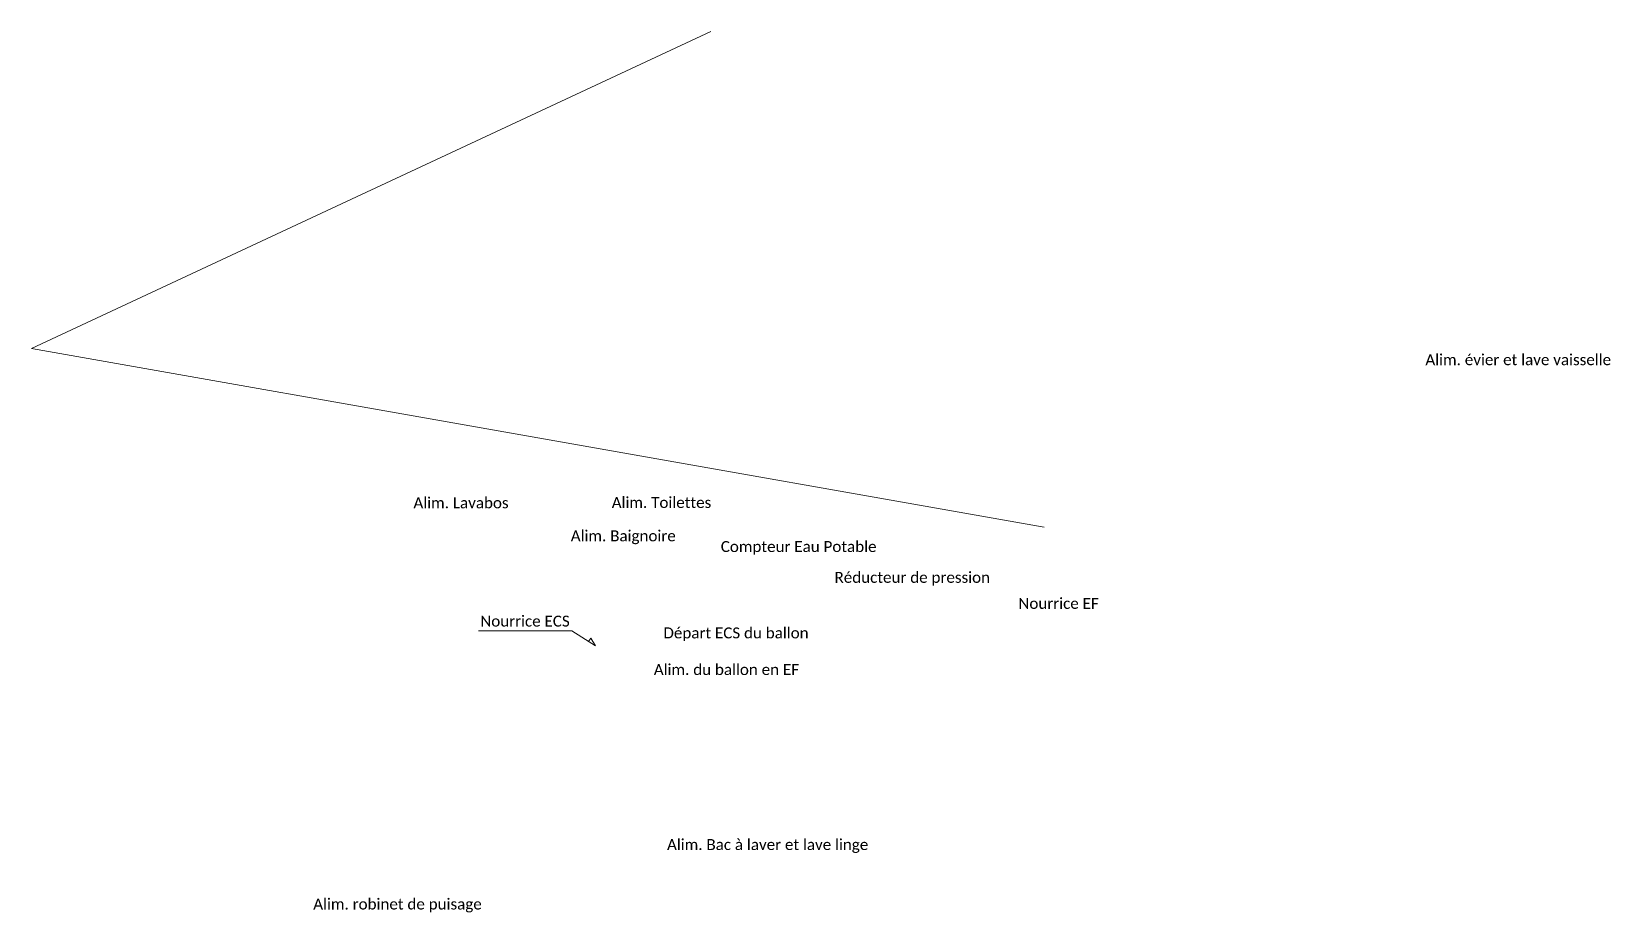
# Model space of a CAD drawing. Header units: millimetres. Extents: x -192996 to 6044, y -38260 to 35862.
# Drawn here: x -70212 to -55761, y -13191 to -5135 of the extents above; entities that cross this region are included whole.
import ezdxf

# ---------------------------------------------------------------- set-up
doc = ezdxf.new("R2010")
doc.units = ezdxf.units.MM
doc.linetypes.add('CONTINU', pattern=[0])
doc.layers.add('Maç ext', color=7, linetype='Continuous', lineweight=20)
doc.layers.add('Textes', color=7, linetype='Continuous', lineweight=9)

msp = doc.modelspace()

# ---------------------------------------------------------------- texts
at = {"layer": 'Textes', "linetype": 'CONTINU', "char_height": 100, "attachment_point": 1}
for s, width, insert in [('{\\fCalibri|b0|i0|c0|p34;Alim. évier et lave vaisselle}', 1847.38, (-57455, -8086)), ('{\\fCalibri|b0|i0|c0|p34;Alim. Lavabos}', 1670.02, (-66717, -9395)), ('{\\fCalibri|b0|i0|c0|p34;Alim. Toilettes}', 1670.02, (-64902, -9392)), ('{\\fCalibri|b0|i0|c0|p34;Alim. Baignoire}', 1670.02, (-65277, -9697)), ('{\\fCalibri|b0|i0|c0|p34;Compteur Eau Potable}', 1670.02, (-63904, -9795)), ('{\\fCalibri|b0|i0|c0|p34;Réducteur de pression}', 1670.02, (-62863, -10077)), ('{\\fCalibri|b0|i0|c0|p34;Nourrice EF}', 1670.02, (-61180, -10315)), ('{\\fCalibri|b0|i0|c0|p34;Nourrice ECS}', 1670.02, (-66105, -10477)), ('{\\fCalibri|b0|i0|c0|p34;Départ ECS du ballon}', 1670.02, (-64429, -10585)), ('{\\fCalibri|b0|i0|c0|p34;Alim. du ballon en EF}', 1670.02, (-64517, -10920)), ('{\\fCalibri|b0|i0|c0|p34;Alim. Bac à laver et lave linge}', 2164.55, (-64396, -12521)), ('{\\fCalibri|b0|i0|c0|p34;Alim. robinet de puisage}', 1670.02, (-67634, -13065))]:
    msp.add_mtext_dynamic_manual_height_columns(s, width=width, gutter_width=12.5, heights=[0], dxfattribs=dict(at, insert=insert))

# ---------------------------------------------------------------- linework, layer by layer
at = {"layer": 'Maç ext'}
for p, q in [((-70212, -8034), (-63995, -5135)), ((-60945, -9668), (-70212, -8034))]:
    msp.add_line(p, q, dxfattribs=at)
at = {"layer": 'Textes'}
for p, q in [((-66120, -10616), (-65266, -10616)), ((-65266, -10616), (-65052, -10754)), ((-65094, -10682), (-65115, -10714)), ((-65052, -10754), (-65094, -10682))]:
    msp.add_line(p, q, dxfattribs=at)

msp.set_redraw_order([(e.dxf.handle, doc.entitydb.next_handle()) for e in msp.query("TEXT MTEXT ATTDEF DIMENSION ARC_DIMENSION")])  # texts and dimensions are drawn at this point

doc.saveas('drawing.dxf')
